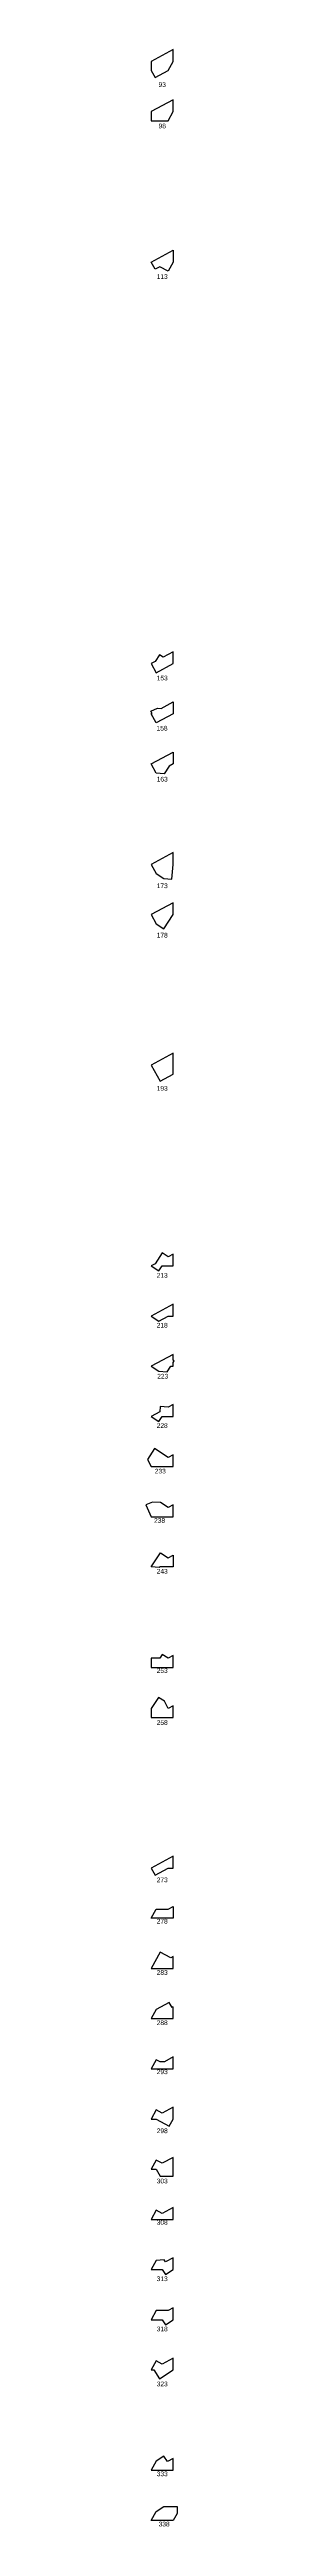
# Model space of a CAD drawing. Header units: millimetres. Extents: x 122552 to 2943733, y -2581954 to 22549.
# Drawn here: x 1344940 to 1361371, y -2532303 to -1217069 of the extents above; entities that cross this region are included whole.
import ezdxf
from ezdxf.enums import TextEntityAlignment as Align

# ---------------------------------------------------------------- set-up
doc = ezdxf.new("R2010")
doc.units = ezdxf.units.MM
doc.styles.add('Arial', font='arial_0.ttf')

msp = doc.modelspace()

# ---------------------------------------------------------------- linework, layer by layer
for points in [[(1349784, -1231967), (1356698, -1228215), (1359335, -1223357), (1359335, -1217069), (1347747, -1223357), (1347747, -1228215)], [(1347747, -1254863), (1356698, -1254863), (1359335, -1250006), (1359335, -1243717), (1347747, -1250006)], [(1347747, -1329952), (1359335, -1323663), (1359335, -1329952), (1356698, -1334809), (1352223, -1332380), (1349784, -1333704)], [(1352115, -1538449), (1349784, -1542036), (1347747, -1543141), (1350384, -1547999), (1359335, -1543141), (1359335, -1536853), (1354062, -1539714)], [(1347747, -1569790), (1348133, -1569580), (1347576, -1568328), (1351006, -1566805), (1352962, -1566960), (1359335, -1563501), (1359335, -1569790), (1350384, -1574647)], [(1357298, -1597543), (1354640, -1601634), (1350384, -1601296), (1347747, -1596438), (1359335, -1590150), (1359335, -1596438)], [(1358713, -1657578), (1359335, -1649736), (1359335, -1643447), (1347747, -1649736), (1350384, -1654593), (1354456, -1657241)], [(1354456, -1683889), (1359335, -1676384), (1359335, -1670096), (1347747, -1676384), (1350384, -1681242)], [(1352420, -1764940), (1359335, -1761188), (1359335, -1750042), (1347747, -1756330)], [(1351820, -1865572), (1353541, -1862925), (1359335, -1862925), (1359335, -1856637), (1356698, -1858067), (1353552, -1856022), (1349784, -1861820), (1347747, -1862925)], [(1347747, -1889574), (1351820, -1892221), (1356698, -1889574), (1359335, -1889574), (1359335, -1883285)], [(1359335, -1909934), (1347747, -1916222), (1351820, -1918870), (1356076, -1919207), (1358017, -1916222), (1359335, -1916222), (1359335, -1914194), (1359845, -1913410), (1359335, -1913078)], [(1352442, -1937676), (1352223, -1940442), (1347747, -1942871), (1351820, -1945518), (1353541, -1942871), (1359335, -1942871), (1359335, -1936583), (1356698, -1938013)], [(1359335, -1969520), (1359335, -1963231), (1356698, -1964662), (1349479, -1959970), (1345711, -1965767), (1347747, -1969520)], [(1359335, -1996168), (1359335, -1989880), (1356698, -1991311), (1352625, -1988663), (1348369, -1988326), (1344940, -1989849), (1347747, -1996168)], [(1356698, -2017959), (1359335, -2016529), (1359335, -2022817), (1352223, -2022817), (1352003, -2023155), (1347747, -2022817), (1352625, -2015312)], [(1353552, -2069212), (1352223, -2071257), (1347747, -2071257), (1347747, -2076114), (1359335, -2076114), (1359335, -2069826), (1356698, -2071257)], [(1359335, -2102763), (1359335, -2096475), (1356698, -2097905), (1354662, -2094153), (1351516, -2092108), (1347747, -2097905), (1347747, -2102763)], [(1349784, -2186461), (1356698, -2182709), (1359335, -2182709), (1359335, -2176421), (1347747, -2182709)], [(1356698, -2204500), (1359335, -2203069), (1359335, -2209358), (1347747, -2209358), (1350384, -2204500)], [(1352420, -2227396), (1347747, -2236006), (1359335, -2236006), (1359335, -2229718), (1358017, -2230433)], [(1357298, -2254045), (1350384, -2257797), (1347747, -2262655), (1359335, -2262655), (1359335, -2256367), (1358735, -2256692)], [(1359335, -2289304), (1359335, -2283015), (1354662, -2285551), (1352420, -2285551), (1350384, -2284446), (1347747, -2289304)], [(1357298, -2319705), (1359335, -2315952), (1359335, -2309664), (1353541, -2312808), (1350384, -2311095), (1347747, -2315952), (1350384, -2315952)], [(1350384, -2337743), (1347747, -2342601), (1350384, -2342601), (1352420, -2346354), (1359335, -2346354), (1359335, -2336313), (1353541, -2339457)], [(1347747, -2369250), (1359335, -2369250), (1359335, -2362961), (1353541, -2366105), (1350384, -2364392)], [(1355262, -2398546), (1359335, -2395898), (1359335, -2389610), (1355339, -2391779), (1354640, -2390703), (1350384, -2391041), (1347747, -2395898), (1353541, -2395898)], [(1356698, -2417689), (1350384, -2417689), (1347747, -2422547), (1353541, -2422547), (1355262, -2425194), (1359335, -2422547), (1359335, -2416259)], [(1350384, -2444338), (1347747, -2449196), (1349065, -2449196), (1352115, -2453888), (1359335, -2449196), (1359335, -2442907), (1353541, -2446051)], [(1359335, -2502493), (1359335, -2496205), (1356313, -2497844), (1354456, -2494988), (1350384, -2497635), (1347747, -2502493)], [(1359335, -2529142), (1347747, -2529142), (1350384, -2524284), (1354456, -2521637), (1361371, -2521637), (1361371, -2525389)]]:
    msp.add_lwpolyline(points, close=True)

# ---------------------------------------------------------------- texts
at = {"style": 'Arial'}
for s, p in [('93', (1353541, -1235692)), ('98', (1353541, -1257650)), ('113', (1353541, -1337596)), ('153', (1353541, -1550785)), ('158', (1353455, -1577434)), ('163', (1353541, -1604504)), ('173', (1353541, -1661111)), ('178', (1353541, -1687338)), ('193', (1353541, -1768665)), ('213', (1353541, -1867960)), ('218', (1353541, -1894455)), ('223', (1353796, -1921526)), ('228', (1353541, -1947752)), ('233', (1352523, -1971907)), ('238', (1352137, -1998129)), ('243', (1353541, -2025115)), ('253', (1353541, -2077840)), ('258', (1353541, -2105427)), ('273', (1353541, -2188972)), ('278', (1353541, -2210930)), ('283', (1353541, -2238159)), ('288', (1353541, -2264808)), ('293', (1353541, -2290876)), ('298', (1353541, -2322215)), ('303', (1353541, -2348864)), ('308', (1353541, -2370822)), ('313', (1353541, -2400780)), ('318', (1353541, -2427428)), ('323', (1353541, -2456633)), ('333', (1353541, -2504369)), ('338', (1354559, -2531018))]:
    msp.add_text(s, height=2500, dxfattribs=at).set_placement(p, align=Align.MIDDLE_CENTER)

doc.saveas('drawing.dxf')
